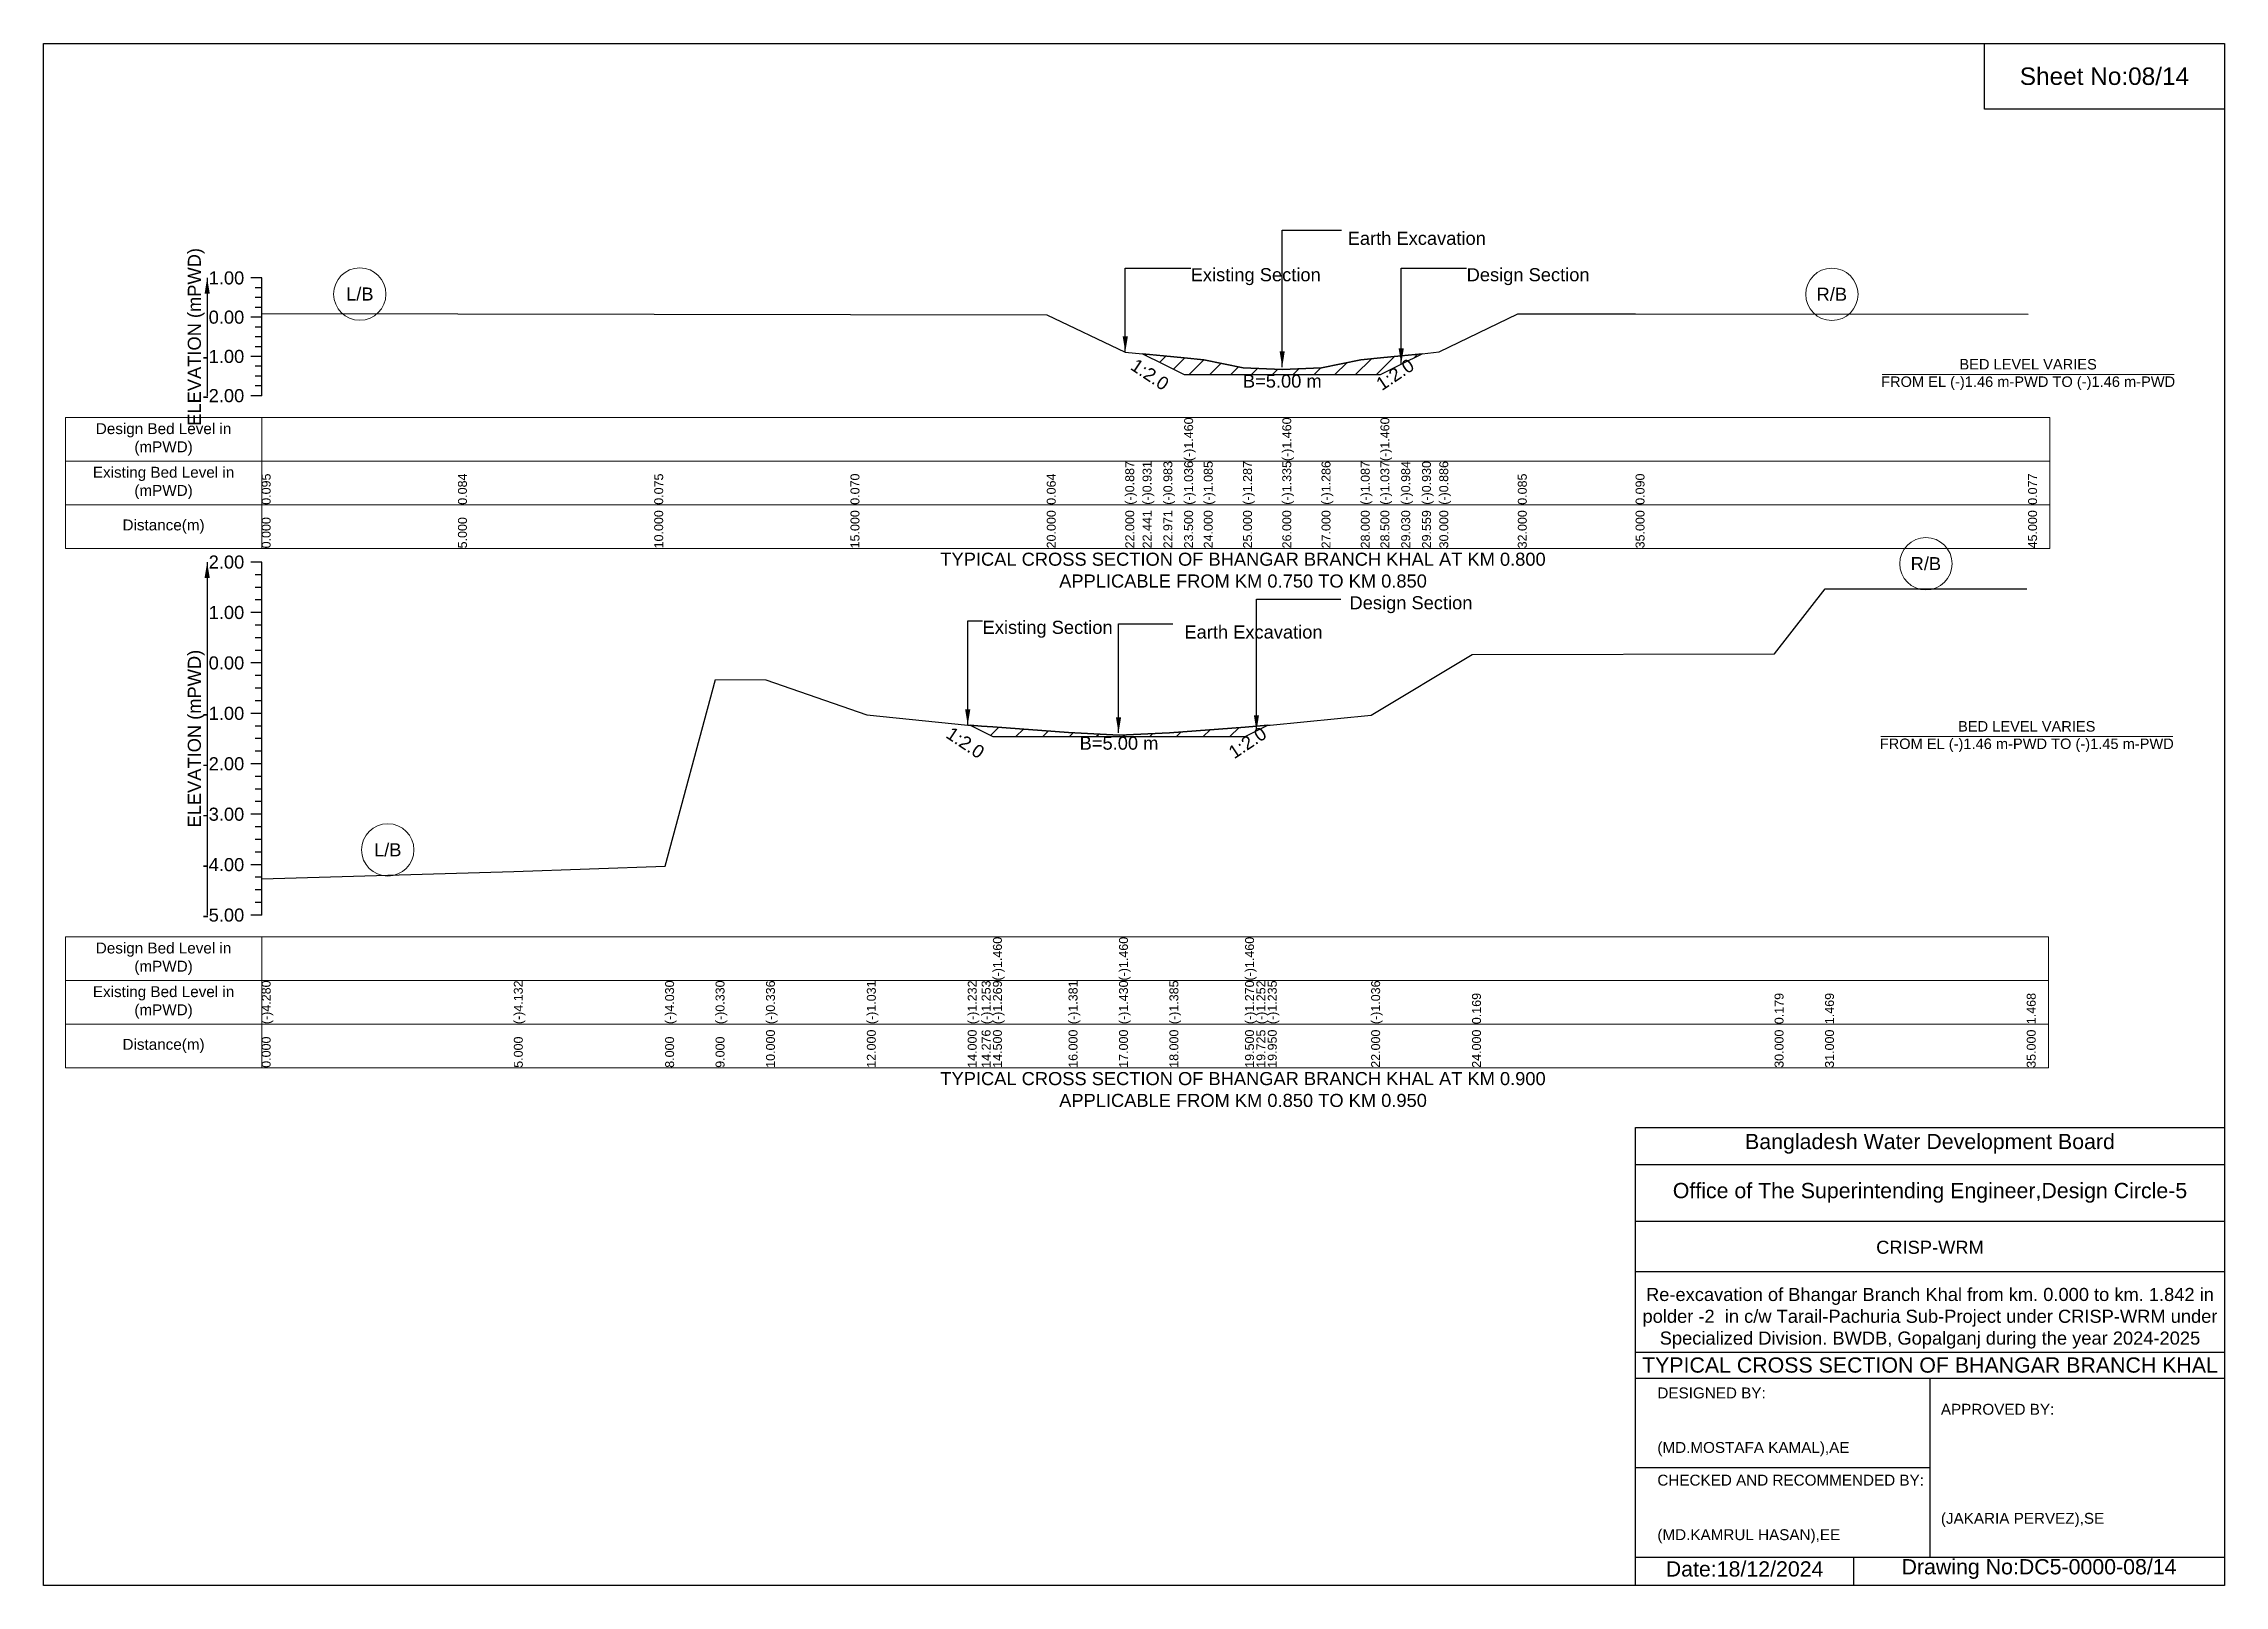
# Model space of a CAD drawing. Header units: inches. Extents: x 91000 to 238000, y -13637 to 0.
# Drawn here: x 170000 to 178000, y -5656 to 0 of the extents above; entities that cross this region are included whole.
import ezdxf

# ---------------------------------------------------------------- set-up
doc = ezdxf.new("R2010")
doc.units = ezdxf.units.IN
doc.header["$LTSCALE"] = 7
doc.header["$MEASUREMENT"] = 0
for name, color, linetype, lineweight in [('Cross section Data Border', 7, 'Continuous', 9), ('Cross Section Labels', 7, 'Continuous', 9), ('Existing_Bed_Level for Xsection', 7, 'Continuous', 25)]:
    doc.layers.add(name, color=color, linetype=linetype, lineweight=lineweight)
doc.styles.get("Standard").update_dxf_attribs({"font": 'arial.ttf'})
doc.dimstyles.get("Standard").update_dxf_attribs({"dimtxt": 0.18, "dimasz": 0.18, "dimexe": 0.18, "dimexo": 0.0625, "dimgap": 0.09, "dimtad": 0, "dimtih": 1, "dimtoh": 1, "dimdec": 4, "dimzin": 0, "dimdsep": 46, "dimtxsty": 'Standard', "dimcen": 0.09, "dimadec": 0, "dimazin": 0, "dimtfac": 1, "dimtdec": 4, "dimtofl": 0, "dimtmove": 0, "dimatfit": 3, "dimfxl": 1, "dimtolj": 1, "dimtzin": 0, "dimarcsym": 0})

msp = doc.modelspace()

# ---------------------------------------------------------------- texts
at = {"attachment_point": 5}
for s, insert, char_height in [('Sheet No:08/14', (177560, -120), 64), ('Bangladesh Water Development Board', (176920, -4036), 56), ('Office of The Superintending Engineer,Design Circle-5', (176920, -4216), 56)]:
    msp.add_mtext(s, dxfattribs=dict(at, insert=insert, char_height=char_height))
for s, insert, char_height, width, attachment_point in [('CRISP-WRM', (176920, -4416), 48, 2240, 5), ('Re-excavation of Bhangar Branch Khal from km. 0.000 to km. 1.842 in polder -2  in c/w Tarail-Pachuria Sub-Project under CRISP-WRM under Specialized Division. BWDB, Gopalganj during the year 2024-2025', (176920, -4676), 48, 2160, 5), ('TYPICAL CROSS SECTION OF BHANGAR BRANCH KHAL', (176920, -4848), 56, 2240, 5), ('DESIGNED BY:^J^J^J(MD.MOSTAFA KAMAL),AE', (175920, -5056), 40, 1120, 4), ('APPROVED BY:^J^J^J^J^J^J(JAKARIA PERVEZ),SE', (176960, -5216), 40, 1120, 4), ('CHECKED AND RECOMMENDED BY:^J^J^J(MD.KAMRUL HASAN),EE', (175920, -5376), 40, 1120, 4), ('Date:18/12/2024', (176240, -5596), 56, 1120, 5), ('Drawing No:DC5-0000-08/14', (177320, -5596), 56, 1760, 5)]:
    msp.add_mtext(s, dxfattribs=dict(insert=insert, char_height=char_height, width=width, attachment_point=attachment_point))
at = {"layer": 'Cross section Data Border', "char_height": 40, "width": 640, "attachment_point": 5}
for s, insert in [('Design Bed Level in (mPWD)', (170440, -1451.8)), ('Existing Bed Level in (mPWD)', (170440, -1611.8)), ('Distance(m)', (170440, -1771.8)), ('Design Bed Level in (mPWD)', (170440, -3357.2)), ('Existing Bed Level in (mPWD)', (170440, -3517.2)), ('Distance(m)', (170440, -3677.2))]:
    msp.add_mtext(s, dxfattribs=dict(at, insert=insert))
at = {"layer": 'Cross Section Labels'}
for s, insert, char_height, attachment_point in [('Earth Excavation', (174783.9, -690.2), 48, 1), ('Existing Section', (174208, -823.8), 48, 1), ('Design Section', (175220.3, -823.8), 48, 1), ('L/B', (171160, -918.9), 48, 5), ('R/B', (176560, -919.7), 48, 5), ('BED LEVEL VARIES ^JFROM EL (-)1.46 m-PWD TO (-)1.46 m-PWD', (177280, -1214), 38.4, 5), ('B=5.00 m', (174544, -1214), 48, 2), ('TYPICAL CROSS SECTION OF BHANGAR BRANCH KHAL AT KM 0.800^JAPPLICABLE FROM KM 0.750 TO KM 0.850', (174400, -1931.8), 48, 5), ('R/B', (176905, -1908), 48, 5), ('Design Section', (174790.6, -2027.2), 48, 1), ('Existing Section', (173444.7, -2117.3), 48, 1), ('Earth Excavation', (174184.9, -2134.6), 48, 1), ('B=5.00 m', (173945, -2542.3), 48, 2), ('BED LEVEL VARIES ^JFROM EL (-)1.46 m-PWD TO (-)1.45 m-PWD', (177275, -2542.3), 38.4, 5), ('L/B', (171262.5, -2957.8), 48, 5), ('TYPICAL CROSS SECTION OF BHANGAR BRANCH KHAL AT KM 0.900^JAPPLICABLE FROM KM 0.850 TO KM 0.950', (174400, -3837.2), 48, 5)]:
    msp.add_mtext(s, dxfattribs=dict(at, insert=insert, char_height=char_height, attachment_point=attachment_point))
at = {"layer": 'Cross Section Labels', "char_height": 48, "attachment_point": 2}
for insert, rotation in [((174071.8, -1193.9), 326.30993), ((174944.3, -1193.9), 33.69007), ((173394.8, -2544.7), 326.30993), ((174402.9, -2544.6), 33.69007)]:
    msp.add_mtext('1:2.0', dxfattribs=dict(at, insert=insert, rotation=rotation))
at = {"layer": 'Existing_Bed_Level for Xsection', "rotation": 90}
for s, insert, char_height, attachment_point in [('ELEVATION (mPWD)', (170560, -1075.8), 48, 5), ('(-)1.460', (174184, -1531.8), 32.8, 1), ('(-)1.460', (174544, -1531.8), 32.8, 1), ('(-)1.460', (174904, -1531.8), 32.8, 1), ('0.095', (170800, -1691.8), 32.8, 1), ('0.084', (171520, -1691.8), 32.8, 1), ('0.075', (172240, -1691.8), 32.8, 1), ('0.070', (172960, -1691.8), 32.8, 1), ('0.064', (173680, -1691.8), 32.8, 1), ('(-)0.887', (173968, -1691.8), 32.8, 1), ('(-)0.931', (174031.6, -1691.8), 32.8, 1), ('(-)0.983', (174107.8, -1691.8), 32.8, 1), ('(-)1.036', (174184, -1691.8), 32.8, 1), ('(-)1.085', (174256, -1691.8), 32.8, 1), ('(-)1.287', (174400, -1691.8), 32.8, 1), ('(-)1.335', (174544, -1691.8), 32.8, 1), ('(-)1.286', (174688, -1691.8), 32.8, 1), ('(-)1.087', (174832, -1691.8), 32.8, 1), ('(-)1.037', (174904, -1691.8), 32.8, 1), ('(-)0.984', (174980.3, -1691.8), 32.8, 1), ('(-)0.930', (175056.6, -1691.8), 32.8, 1), ('(-)0.886', (175120, -1691.8), 32.8, 1), ('0.085', (175408, -1691.8), 32.8, 1), ('0.090', (175840, -1691.8), 32.8, 1), ('0.077', (177280, -1691.8), 32.8, 1), ('0.000', (170800, -1851.8), 32.8, 1), ('5.000', (171520, -1851.8), 32.8, 1), ('10.000', (172240, -1851.8), 32.8, 1), ('15.000', (172960, -1851.8), 32.8, 1), ('20.000', (173680, -1851.8), 32.8, 1), ('22.000', (173968, -1851.8), 32.8, 1), ('22.441', (174031.6, -1851.8), 32.8, 1), ('22.971', (174107.8, -1851.8), 32.8, 1), ('23.500', (174184, -1851.8), 32.8, 1), ('24.000', (174256, -1851.8), 32.8, 1), ('25.000', (174400, -1851.8), 32.8, 1), ('26.000', (174544, -1851.8), 32.8, 1), ('27.000', (174688, -1851.8), 32.8, 1), ('28.000', (174832, -1851.8), 32.8, 1), ('28.500', (174904, -1851.8), 32.8, 1), ('29.030', (174980.3, -1851.8), 32.8, 1), ('29.559', (175056.6, -1851.8), 32.8, 1), ('30.000', (175120, -1851.8), 32.8, 1), ('32.000', (175408, -1851.8), 32.8, 1), ('35.000', (175840, -1851.8), 32.8, 1), ('45.000', (177280, -1851.8), 32.8, 1), ('ELEVATION (mPWD)', (170560, -2549.7), 48, 5), ('(-)1.460', (173482.5, -3437.2), 32.8, 1), ('(-)1.460', (173945, -3437.2), 32.8, 1), ('(-)1.460', (174407.5, -3437.2), 32.8, 1), ('(-)4.280', (170800, -3597.2), 32.8, 1), ('(-)4.132', (171725, -3597.2), 32.8, 1), ('(-)4.030', (172280, -3597.2), 32.8, 1), ('(-)0.330', (172465, -3597.2), 32.8, 1), ('(-)0.336', (172650, -3597.2), 32.8, 1), ('(-)1.031', (173020, -3597.2), 32.8, 1), ('(-)1.232', (173390, -3597.2), 32.8, 1), ('(-)1.253', (173441, -3597.2), 32.8, 1), ('(-)1.269', (173482.5, -3597.2), 32.8, 1), ('(-)1.381', (173760, -3597.2), 32.8, 1), ('(-)1.430', (173945, -3597.2), 32.8, 1), ('(-)1.385', (174130, -3597.2), 32.8, 1), ('(-)1.270', (174407.5, -3597.2), 32.8, 1), ('(-)1.252', (174449.2, -3597.2), 32.8, 1), ('(-)1.235', (174490.8, -3597.2), 32.8, 1), ('(-)1.036', (174870, -3597.2), 32.8, 1), ('0.169', (175240, -3597.2), 32.8, 1), ('0.179', (176350, -3597.2), 32.8, 1), ('1.469', (176535, -3597.2), 32.8, 1), ('1.468', (177275, -3597.2), 32.8, 1), ('0.000', (170800, -3757.2), 32.8, 1), ('5.000', (171725, -3757.2), 32.8, 1), ('8.000', (172280, -3757.2), 32.8, 1), ('9.000', (172465, -3757.2), 32.8, 1), ('10.000', (172650, -3757.2), 32.8, 1), ('12.000', (173020, -3757.2), 32.8, 1), ('14.000', (173390, -3757.2), 32.8, 1), ('14.276', (173441, -3757.2), 32.8, 1), ('14.500', (173482.5, -3757.2), 32.8, 1), ('16.000', (173760, -3757.2), 32.8, 1), ('17.000', (173945, -3757.2), 32.8, 1), ('18.000', (174130, -3757.2), 32.8, 1), ('19.500', (174407.5, -3757.2), 32.8, 1), ('19.725', (174449.2, -3757.2), 32.8, 1), ('19.950', (174490.8, -3757.2), 32.8, 1), ('22.000', (174870, -3757.2), 32.8, 1), ('24.000', (175240, -3757.2), 32.8, 1), ('30.000', (176350, -3757.2), 32.8, 1), ('31.000', (176535, -3757.2), 32.8, 1), ('35.000', (177275, -3757.2), 32.8, 1)]:
    msp.add_mtext(s, dxfattribs=dict(at, insert=insert, char_height=char_height, attachment_point=attachment_point))
at = {"layer": 'Existing_Bed_Level for Xsection', "char_height": 48, "attachment_point": 6}
for s, insert in [('1.00', (170736, -859.8)), ('0.00', (170736, -1003.8)), ('-1.00', (170736, -1147.8)), ('-2.00', (170736, -1291.8)), ('2.00', (170736, -1902.2)), ('1.00', (170736, -2087.2)), ('0.00', (170736, -2272.2)), ('-1.00', (170736, -2457.2)), ('-2.00', (170736, -2642.2)), ('-3.00', (170736, -2827.2)), ('-4.00', (170736, -3012.2)), ('-5.00', (170736, -3197.2))]:
    msp.add_mtext(s, dxfattribs=dict(at, insert=insert))

# ---------------------------------------------------------------- hatches: boundary and pattern name
at = {"layer": 'Existing_Bed_Level for Xsection'}
h = msp.add_hatch(dxfattribs=at)
h.set_pattern_fill('ANSI31', color=256, scale=432, style=0)
h.paths.add_polyline_path([(174031.6, -1137.8), (174107.8, -1175.9), (174184, -1214), (174256, -1214), (174400, -1214), (174544, -1214), (174688, -1214), (174832, -1214), (174904, -1214), (174980.3, -1175.9), (175056.6, -1137.7), (174980.3, -1145.4), (174904, -1153.1), (174832, -1160.3), (174688, -1188.9), (174544, -1196), (174400, -1189.1), (174256, -1160), (174184, -1152.9), (174107.8, -1145.3)])
h = msp.add_hatch(dxfattribs=at)
h.set_pattern_fill('ANSI31', color=256, scale=555, style=0)
h.paths.add_polyline_path([(173399.6, -2500.8), (173441, -2521.6), (173482.5, -2542.3), (173760, -2542.3), (173945, -2542.3), (174130, -2542.3), (174407.5, -2542.3), (174449.2, -2521.5), (174490.8, -2500.6), (174449.2, -2503.8), (174407.5, -2507.1), (174130, -2528.4), (173945, -2536.8), (173760, -2527.7), (173482.5, -2507), (173441, -2503.9)])

# ---------------------------------------------------------------- linework, layer by layer
for points in [[(170000, 0), (178000, 0), (178000, -5656), (170000, -5656)], [(177120, 0), (178000, 0), (178000, -240), (177120, -240)]]:
    msp.add_lwpolyline(points, close=True)
for points in [[(175840, -5656), (175840, -3976), (178000, -3976)], [(175840, -4112), (178000, -4112)], [(175840, -4320), (178000, -4320)], [(175840, -4504), (178000, -4504)], [(175840, -4800), (178000, -4800)], [(175840, -4896), (178000, -4896)], [(176920, -4896), (176920, -5552)], [(175840, -5224), (176920, -5224)], [(175840, -5552), (178000, -5552)], [(176640, -5552), (176640, -5656)]]:
    msp.add_lwpolyline(points)
at = {"layer": 'Cross section Data Border'}
for points in [[(170080, -1371.8), (177360, -1371.8), (177360, -1851.8), (170080, -1851.8)], [(170080, -3277.2), (177355, -3277.2), (177355, -3757.2), (170080, -3757.2)]]:
    msp.add_lwpolyline(points, close=True, dxfattribs=at)
for points in [[(170800, -1371.8), (170800, -1851.8)], [(170080, -1531.8), (177360, -1531.8)], [(170080, -1691.8), (177360, -1691.8)], [(170800, -3277.2), (170800, -3757.2)], [(170080, -3437.2), (177355, -3437.2)], [(170080, -3597.2), (177355, -3597.2)]]:
    msp.add_lwpolyline(points, dxfattribs=at)
at = {"layer": 'Cross Section Labels'}
for points in [[(176744.2, -1214), (177815.8, -1214)], [(176739.2, -2542.3), (177810.8, -2542.3)]]:
    msp.add_lwpolyline(points, dxfattribs=at)
for centre in [(171160, -918.9), (176560, -919.7), (176905, -1908), (171262.5, -2957.8)]:
    msp.add_circle(centre, 96, dxfattribs=at)
at = {"layer": 'Existing_Bed_Level for Xsection'}
for points in [[(170800, -859.8), (170760, -859.8)], [(170800, -1291.8), (170800, -1147.8), (170800, -1003.8), (170800, -859.8)], [(170800, -895.8), (170776, -895.8)], [(170800, -931.8), (170776, -931.8)], [(170800, -1003.8), (170760, -1003.8)], [(170800, -967.8), (170776, -967.8)], [(170800, -1039.8), (170776, -1039.8)], [(170800, -990.1), (171520, -991.7), (172240, -993), (172960, -993.7), (173680, -994.5), (173968, -1131.5), (174031.6, -1137.8), (174107.8, -1145.3), (174184, -1152.9), (174184, -1152.9), (174256, -1160), (174400, -1189.1), (174544, -1196), (174544, -1196), (174688, -1188.9), (174832, -1160.3), (174904, -1153.1), (174904, -1153.1), (174980.3, -1145.4), (175056.6, -1137.7), (175120, -1131.3), (175408, -991.5), (175840, -990.8), (177280, -992.7)], [(170800, -1075.8), (170776, -1075.8)], [(170800, -1111.8), (170776, -1111.8)], [(170800, -1147.8), (170760, -1147.8)], [(170800, -1183.8), (170776, -1183.8)], [(170800, -1219.8), (170776, -1219.8)], [(170800, -1255.8), (170776, -1255.8)], [(170800, -1291.8), (170760, -1291.8)], [(170800, -1902.2), (170760, -1902.2)], [(170800, -3197.2), (170800, -3012.2), (170800, -2827.2), (170800, -2642.2), (170800, -2457.2), (170800, -2272.2), (170800, -2087.2), (170800, -1902.2)], [(170800, -1948.5), (170776, -1948.5)], [(170800, -1994.7), (170776, -1994.7)], [(170800, -2041), (170776, -2041)], [(170800, -3064), (171725, -3036.6), (172280, -3017.8), (172465, -2333.2), (172650, -2334.4), (173020, -2462.9), (173390, -2500.1), (173399.6, -2500.8), (173441, -2503.9), (173482.5, -2507), (173482.5, -2507), (173760, -2527.7), (173945, -2536.8), (173945, -2536.8), (174130, -2528.4), (174407.5, -2507.1), (174407.5, -2507.1), (174449.2, -2503.8), (174490.8, -2500.6), (174500, -2499.9), (174870, -2463.9), (175240, -2240.9), (176350, -2239.1), (176535, -2000.4), (177275, -2000.6)], [(170800, -2087.2), (170760, -2087.2)], [(170800, -2133.4), (170776, -2133.4)], [(170800, -2179.7), (170776, -2179.7)], [(170800, -2225.9), (170776, -2225.9)], [(170800, -2272.2), (170760, -2272.2)], [(170800, -2318.4), (170776, -2318.4)], [(170800, -2364.7), (170776, -2364.7)], [(170800, -2457.2), (170760, -2457.2)], [(170800, -2410.9), (170776, -2410.9)], [(170800, -2503.4), (170776, -2503.4)], [(170800, -2549.7), (170776, -2549.7)], [(170800, -2595.9), (170776, -2595.9)], [(170800, -2642.2), (170760, -2642.2)], [(170800, -2688.4), (170776, -2688.4)], [(170800, -2734.7), (170776, -2734.7)], [(170800, -2780.9), (170776, -2780.9)], [(170800, -2827.2), (170760, -2827.2)], [(170800, -2873.4), (170776, -2873.4)], [(170800, -2919.7), (170776, -2919.7)], [(170800, -3012.2), (170760, -3012.2)], [(170800, -2965.9), (170776, -2965.9)], [(170800, -3058.4), (170776, -3058.4)], [(170800, -3104.7), (170776, -3104.7)], [(170800, -3197.2), (170760, -3197.2)], [(170800, -3150.9), (170776, -3150.9)]]:
    msp.add_lwpolyline(points, dxfattribs=at)
for points in [[(174031.6, -1137.8), (174107.8, -1175.9), (174184, -1214), (174184, -1214), (174256, -1214), (174400, -1214), (174544, -1214), (174544, -1214), (174688, -1214), (174832, -1214), (174904, -1214), (174904, -1214), (174980.3, -1175.9), (175056.6, -1137.7), (175056.6, -1137.7), (175056.6, -1137.7), (174980.3, -1145.4), (174904, -1153.1), (174904, -1153.1), (174832, -1160.3), (174688, -1188.9), (174544, -1196), (174544, -1196), (174400, -1189.1), (174256, -1160), (174184, -1152.9), (174184, -1152.9), (174107.8, -1145.3)], [(173399.6, -2500.8), (173441, -2521.6), (173482.5, -2542.3), (173482.5, -2542.3), (173760, -2542.3), (173945, -2542.3), (173945, -2542.3), (174130, -2542.3), (174407.5, -2542.3), (174407.5, -2542.3), (174449.2, -2521.5), (174490.8, -2500.6), (174490.8, -2500.6), (174490.8, -2500.6), (174449.2, -2503.8), (174407.5, -2507.1), (174407.5, -2507.1), (174130, -2528.4), (173945, -2536.8), (173945, -2536.8), (173760, -2527.7), (173482.5, -2507), (173482.5, -2507), (173441, -2503.9)]]:
    msp.add_lwpolyline(points, close=True, dxfattribs=at)

msp.set_redraw_order([(e.dxf.handle, doc.entitydb.next_handle()) for e in msp.query("TEXT MTEXT ATTDEF DIMENSION ARC_DIMENSION")])  # texts and dimensions are drawn at this point

# ---------------------------------------------------------------- leaders
at = {"layer": 'Cross Section Labels', "annotation_type": 0, "has_hookline": 1, "hookline_direction": 0}
for points, text_width in [([(174543.7, -1186.5), (174543.7, -684.5), (174760.8, -684.5)], 497), ([(173968, -1131.5), (173968, -823.8), (174207.9, -823.8)], 467.2), ([(174980.3, -1175.9), (174980.3, -823.8), (175220.2, -823.8)], 441.2), ([(174449.2, -2521.5), (174449.2, -2037.7), (174759.3, -2037.7)], 441.2), ([(173390, -2500.1), (173390, -2117.3), (173444.6, -2117.3)], 467.2), ([(173943.2, -2528.8), (173943.2, -2128.5), (174142.3, -2128.5)], 497)]:
    msp.add_leader(points, dimstyle='Standard', override={"dimasz": 57.6}, dxfattribs=dict(at, text_width=text_width))
at = {"layer": 'Existing_Bed_Level for Xsection'}
for points in [[(170600, -859.8), (170600, -1291.8)], [(170600, -1902.2), (170600, -3197.2)]]:
    msp.add_leader(points, dimstyle='Standard', override={"dimasz": 57.6}, dxfattribs=at)

doc.saveas('drawing.dxf')
